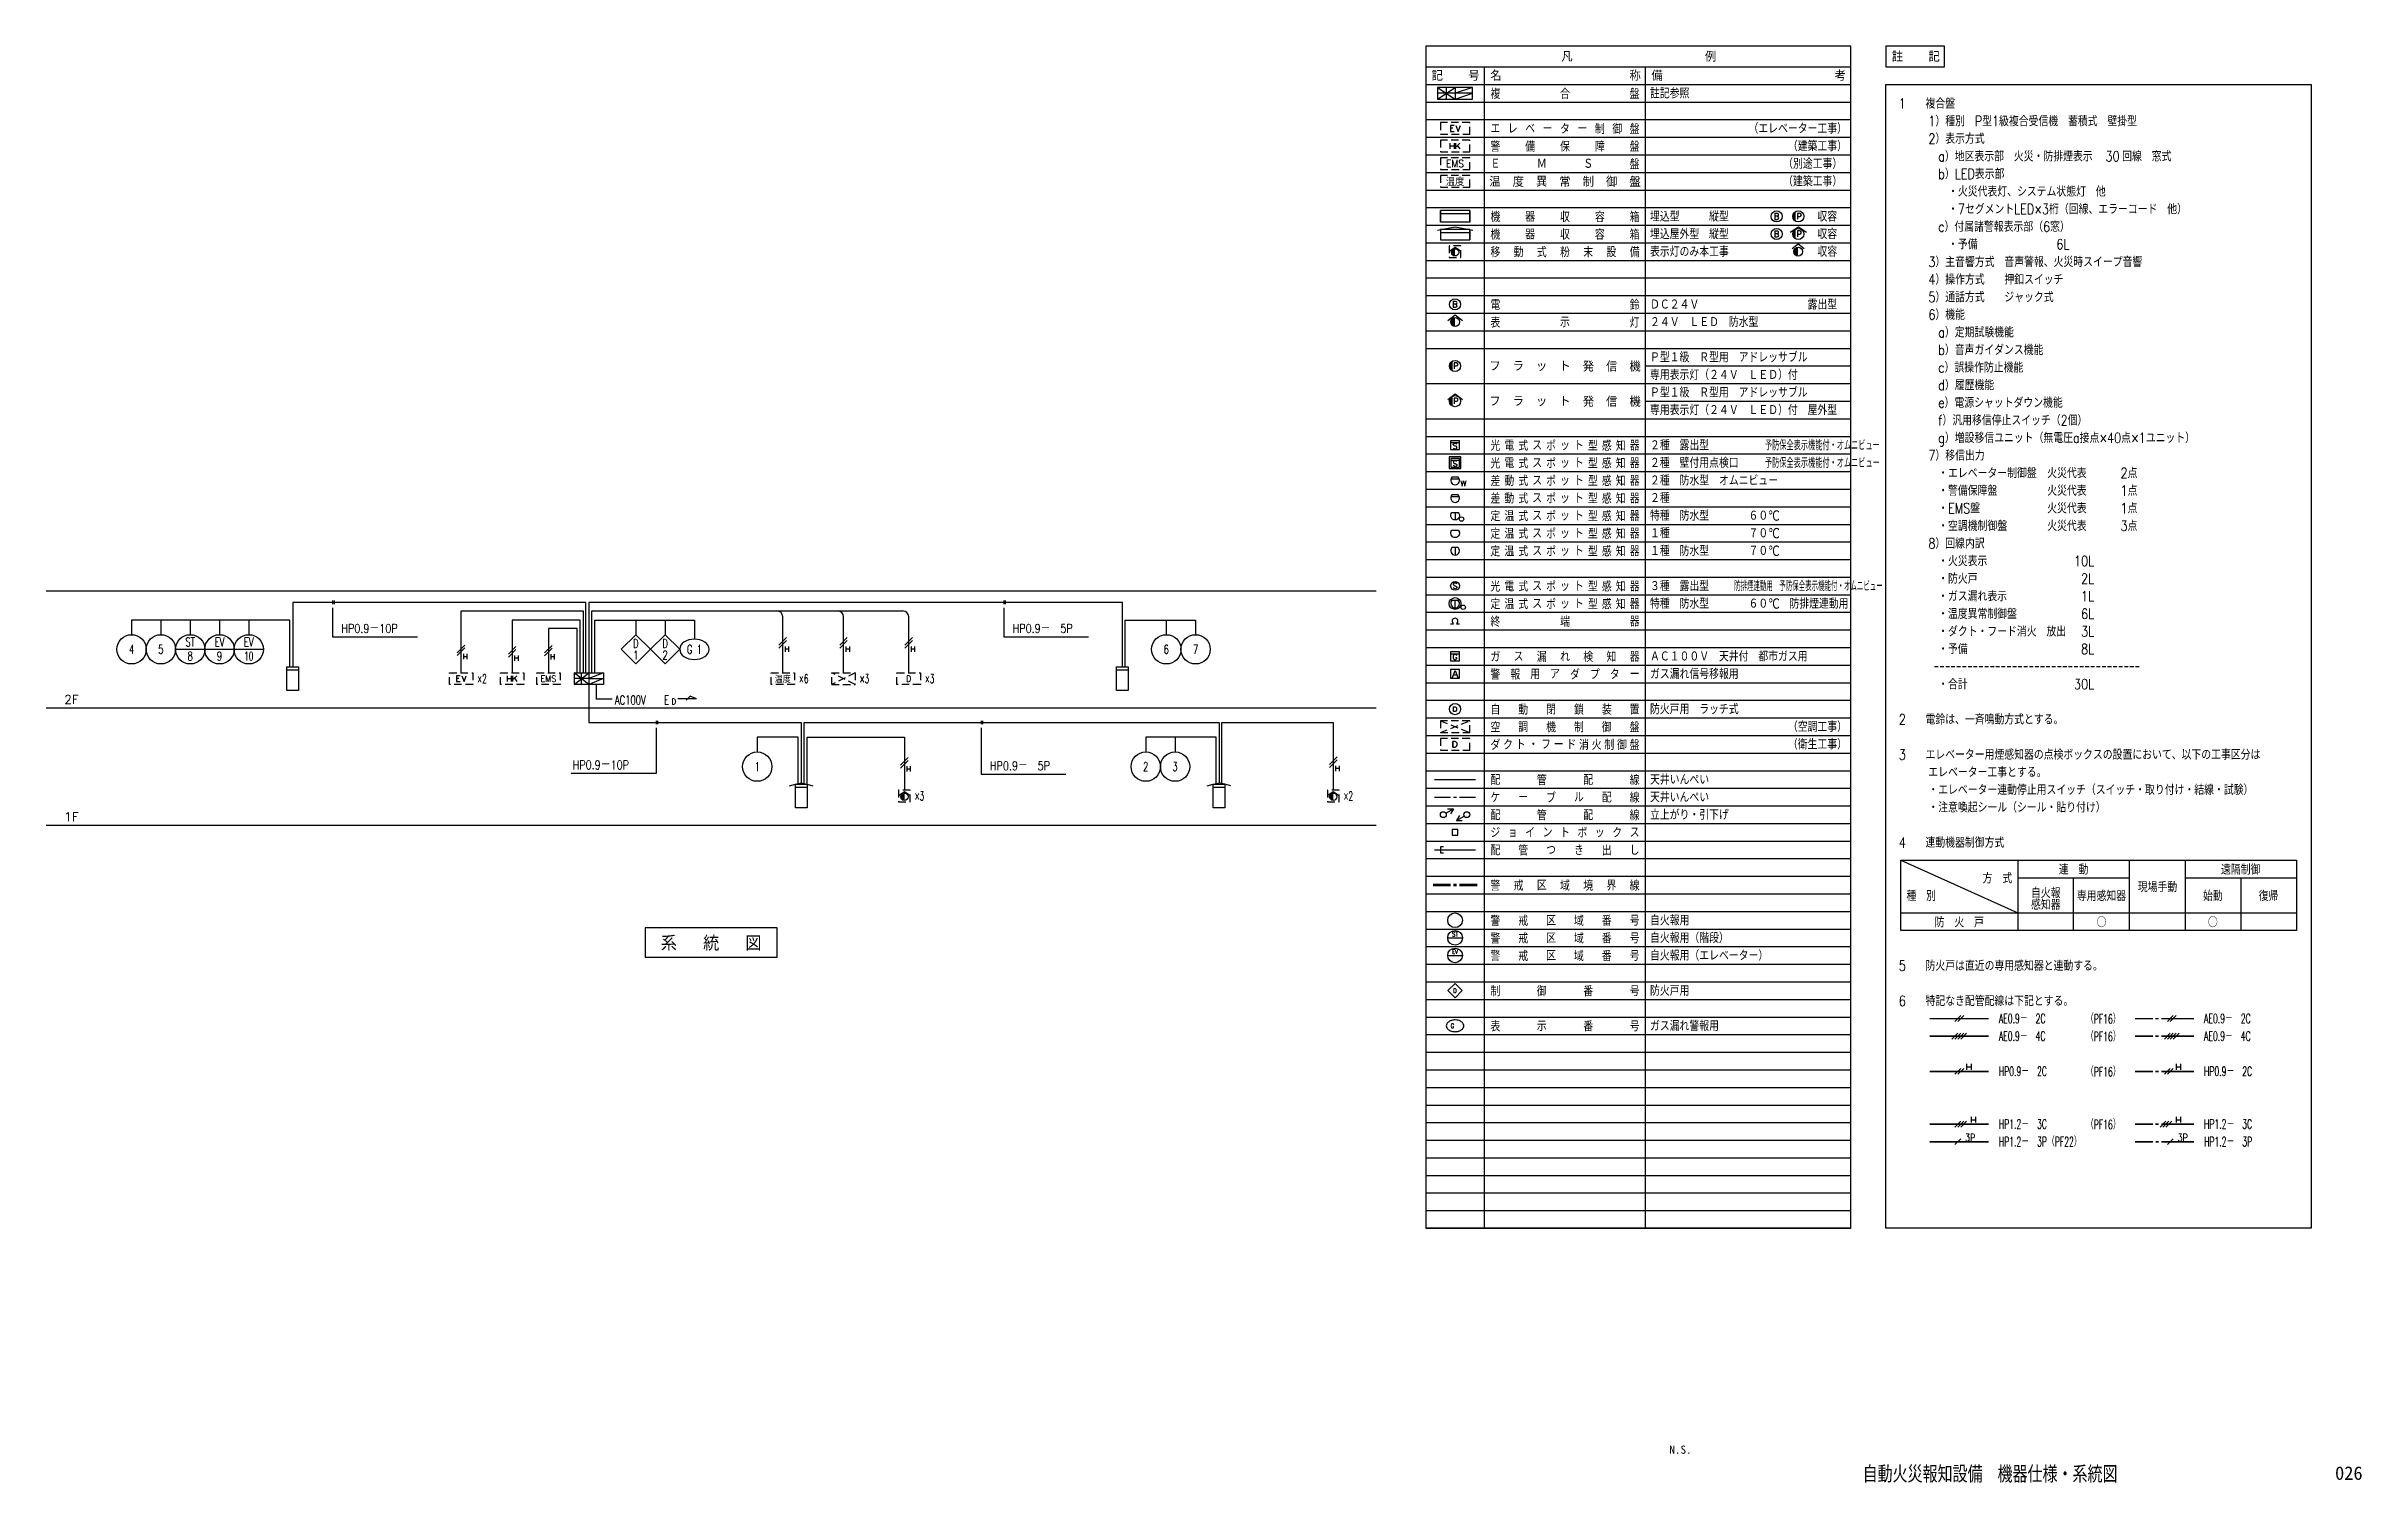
# Model space of a CAD drawing. Extents: x 35 to 825, y 15 to 504.
import ezdxf
from ezdxf.enums import TextEntityAlignment as Align

# ---------------------------------------------------------------- set-up
doc = ezdxf.new("R2010")
doc.units = 0
doc.header["$LTSCALE"] = 0.2
doc.linetypes.add('DASHED', pattern=[19.05, 12.7, -6.35])
doc.linetypes.add('HIDDEN', pattern=[9.525, 6.35, -3.175])
doc.layers.get('0').update_dxf_attribs({"linetype": 'CONTINUOUS'})
for name, color, linetype in [('1_シンボル', 2, 'CONTINUOUS'), ('1_乗数', 3, 'CONTINUOUS'), ('1_強調文字', 4, 'CONTINUOUS'), ('1_文字', 3, 'CONTINUOUS'), ('1_表', 7, 'CONTINUOUS'), ('1_警戒番号', 4, 'CONTINUOUS'), ('1_配線_1', 1, 'CONTINUOUS'), ('A_建築', 8, 'CONTINUOUS'), ('枠内記述', 3, 'CONTINUOUS')]:
    doc.layers.add(name, color=color, linetype=linetype)
doc.layers.add('1_警戒区域', color=4, linetype='CONTINUOUS', lineweight=18)
doc.styles.get("Standard").update_dxf_attribs({"font": 'simplex.shx', "width": 0.8, "bigfont": 'extfont2.shx'})
doc.styles.add('ゴシック', font='MS Gothic.ttf', dxfattribs={"height": 4})

msp = doc.modelspace()

# ---------------------------------------------------------------- texts
at = {"layer": '1_シンボル', "color": 7, "width": 0.9}
for s, height, p in [('EMS', 2.5, (515.85, 464.39)), ('温度', 2.5, (515.85, 458.39)), ('EMS', 2.2, (206.57, 288.77)), ('温度', 2.2, (286.52, 288.77)), ('D', 2.2, (329.47, 288.77))]:
    msp.add_text(s, height=height, dxfattribs=at).set_placement(p, align=Align.MIDDLE)
at = {"layer": '1_乗数', "width": 0.8}
for p in [(689.81, 131.05), (762.31, 131.05)]:
    msp.add_text('3P', height=2.5, dxfattribs=at).set_placement(p)
at = {"layer": '1_強調文字'}
msp.add_text('系\u3000 統\u3000 図', height=5, dxfattribs=at).set_placement((262.09, 198.77), align=Align.MIDDLE)
at = {"layer": '1_文字'}
for s, p in [('凡', (552.1, 499.14)), ('例', (601.1, 499.14)), ('註', (664.85, 499.14)), ('記', (677.35, 499.14)), ('記', (507.85, 492.64)), ('号', (520.35, 492.64)), ('名', (527.85, 492.64)), ('称', (575.35, 492.64)), ('備', (582.85, 492.64)), ('考', (645.35, 492.64))]:
    msp.add_text(s, height=3.5, dxfattribs=at).set_placement(p)
at = {"layer": '1_文字', "linetype": 'Continuous', "width": 0.8}
for s, height, p in [('複', 3.5, (529.6, 488.39)), ('合', 3.5, (553.35, 488.39)), ('盤', 3.5, (577.1, 488.39)), ('エ', 3.5, (529.6, 476.39)), ('レ', 3.5, (535.54, 476.39)), ('ベ', 3.5, (541.48, 476.39)), ('ー', 3.5, (547.41, 476.39)), ('タ', 3.5, (553.35, 476.39)), ('ー', 3.5, (559.29, 476.39)), ('制', 3.5, (565.23, 476.39)), ('御', 3.5, (571.16, 476.39)), ('盤', 3.5, (577.1, 476.39)), ('警', 3.5, (529.6, 470.39)), ('Ｅ', 3.5, (529.6, 464.39)), ('備', 3.5, (541.48, 470.39)), ('Ｍ', 3.5, (545.43, 464.39)), ('保', 3.5, (553.35, 470.39)), ('Ｓ', 3.5, (561.27, 464.39)), ('障', 3.5, (565.23, 470.39)), ('盤', 3.5, (577.1, 470.39)), ('盤', 3.5, (577.1, 464.39)), ('機', 3.5, (529.6, 446.39)), ('機', 3.5, (529.61, 440.39)), ('器', 3.5, (541.48, 446.39)), ('収', 3.5, (553.35, 446.39)), ('収', 3.5, (553.35, 440.39)), ('容', 3.5, (565.23, 446.39)), ('容', 3.5, (565.23, 440.39)), ('箱', 3.5, (577.1, 446.39)), ('箱', 3.5, (577.1, 440.39)), ('移', 3.5, (529.6, 434.39)), ('動', 3.5, (537.52, 434.39)), ('器', 3.5, (541.48, 440.39)), ('式', 3.5, (545.43, 434.39)), ('粉', 3.5, (553.35, 434.39)), ('末', 3.5, (561.27, 434.39)), ('設', 3.5, (569.18, 434.39)), ('備', 3.5, (577.1, 434.39)), ('表', 3.5, (529.61, 410.39)), ('電', 3.5, (529.6, 416.39)), ('示', 3.5, (553.35, 410.39)), ('鈴', 3.5, (577.1, 416.39)), ('灯', 3.5, (577.1, 410.39)), ('光', 3.5, (529.6, 368.39)), ('光', 3.5, (529.61, 362.39)), ('電', 3.5, (534.35, 368.39)), ('電', 3.5, (534.35, 362.39)), ('式', 3.5, (539.1, 368.39)), ('式', 3.5, (539.1, 362.39)), ('ス', 3.5, (543.85, 368.39)), ('ス', 3.5, (543.85, 362.39)), ('ポ', 3.5, (548.6, 368.39)), ('ポ', 3.5, (548.6, 362.39)), ('ッ', 3.5, (553.35, 368.39)), ('ッ', 3.5, (553.35, 362.39)), ('ト', 3.5, (558.1, 368.39)), ('ト', 3.5, (558.1, 362.39)), ('型', 3.5, (562.85, 368.39)), ('型', 3.5, (562.85, 362.39)), ('感', 3.5, (567.6, 368.39)), ('感', 3.5, (567.6, 362.39)), ('知', 3.5, (572.35, 368.39)), ('知', 3.5, (572.35, 362.39)), ('器', 3.5, (577.1, 368.39)), ('器', 3.5, (577.1, 362.39)), ('差', 3.5, (529.6, 356.39)), ('動', 3.5, (534.35, 356.39)), ('式', 3.5, (539.1, 356.39)), ('ス', 3.5, (543.85, 356.39)), ('ポ', 3.5, (548.6, 356.39)), ('ッ', 3.5, (553.35, 356.39)), ('ト', 3.5, (558.1, 356.39)), ('型', 3.5, (562.85, 356.39)), ('感', 3.5, (567.6, 356.39)), ('知', 3.5, (572.35, 356.39)), ('器', 3.5, (577.1, 356.39)), ('差', 3.5, (529.6, 350.39)), ('動', 3.5, (534.35, 350.39)), ('式', 3.5, (539.1, 350.39)), ('ス', 3.5, (543.85, 350.39)), ('ポ', 3.5, (548.6, 350.39)), ('ッ', 3.5, (553.35, 350.39)), ('ト', 3.5, (558.1, 350.39)), ('型', 3.5, (562.85, 350.39)), ('感', 3.5, (567.6, 350.39)), ('知', 3.5, (572.35, 350.39)), ('器', 3.5, (577.1, 350.39)), ('定', 3.5, (529.6, 344.39)), ('定', 3.5, (529.6, 338.39)), ('温', 3.5, (534.35, 344.39)), ('温', 3.5, (534.35, 338.39)), ('式', 3.5, (539.1, 344.39)), ('式', 3.5, (539.1, 338.39)), ('ス', 3.5, (543.85, 344.39)), ('ス', 3.5, (543.85, 338.39)), ('ポ', 3.5, (548.6, 344.39)), ('ポ', 3.5, (548.6, 338.39)), ('ッ', 3.5, (553.35, 344.39)), ('ト', 3.5, (558.1, 344.39)), ('ト', 3.5, (558.1, 338.39)), ('型', 3.5, (562.85, 344.39)), ('型', 3.5, (562.85, 338.39)), ('感', 3.5, (567.6, 344.39)), ('感', 3.5, (567.6, 338.39)), ('知', 3.5, (572.35, 344.39)), ('知', 3.5, (572.35, 338.39)), ('器', 3.5, (577.1, 344.39)), ('器', 3.5, (577.1, 338.39)), ('定', 3.5, (529.6, 332.39)), ('温', 3.5, (534.35, 332.39)), ('式', 3.5, (539.1, 332.39)), ('ス', 3.5, (543.85, 332.39)), ('ポ', 3.5, (548.6, 332.39)), ('ッ', 3.5, (553.35, 338.39)), ('ッ', 3.5, (553.35, 332.39)), ('ト', 3.5, (558.1, 332.39)), ('型', 3.5, (562.85, 332.39)), ('感', 3.5, (567.6, 332.39)), ('知', 3.5, (572.35, 332.39)), ('器', 3.5, (577.1, 332.39)), ('光', 3.5, (529.6, 320.39)), ('定', 3.5, (529.6, 314.39)), ('温', 3.5, (534.35, 314.39)), ('電', 3.5, (534.35, 320.39)), ('式', 3.5, (539.1, 320.39)), ('式', 3.5, (539.1, 314.39)), ('ス', 3.5, (543.85, 320.39)), ('ス', 3.5, (543.85, 314.39)), ('ポ', 3.5, (548.6, 320.39)), ('ポ', 3.5, (548.6, 314.39)), ('ッ', 3.5, (553.35, 320.39)), ('ト', 3.5, (558.1, 320.39)), ('ト', 3.5, (558.1, 314.39)), ('型', 3.5, (562.85, 320.39)), ('型', 3.5, (562.85, 314.39)), ('感', 3.5, (567.6, 320.39)), ('感', 3.5, (567.6, 314.39)), ('知', 3.5, (572.35, 320.39)), ('知', 3.5, (572.35, 314.39)), ('器', 3.5, (577.1, 320.39)), ('器', 3.5, (577.1, 314.39)), ('終', 3.5, (529.6, 308.39)), ('端', 3.5, (553.35, 308.39)), ('ッ', 3.5, (553.35, 314.39)), ('器', 3.5, (577.1, 308.39)), ('警', 3.5, (529.6, 290.39)), ('ガ', 3.5, (529.6, 296.39)), ('報', 3.5, (536.39, 290.39)), ('ス', 3.5, (537.52, 296.39)), ('漏', 3.5, (545.43, 296.39)), ('れ', 3.5, (553.35, 296.39)), ('ダ', 3.5, (556.74, 290.39)), ('検', 3.5, (561.27, 296.39)), ('プ', 3.5, (563.53, 290.39)), ('知', 3.5, (569.18, 296.39)), ('タ', 3.5, (570.31, 290.39)), ('器', 3.5, (577.1, 296.39)), ('用', 3.5, (543.17, 290.39)), ('ア', 3.5, (549.96, 290.39)), ('ー', 3.5, (577.1, 290.39)), ('自', 3.5, (529.6, 278.39)), ('動', 3.5, (539.1, 278.39)), ('閉', 3.5, (548.6, 278.39)), ('鎖', 3.5, (558.1, 278.39)), ('装', 3.5, (567.6, 278.39)), ('置', 3.5, (577.1, 278.39)), ('空', 3.5, (529.6, 272.39)), ('調', 3.5, (539.1, 272.39)), ('機', 3.5, (548.6, 272.39)), ('制', 3.5, (558.1, 272.39)), ('御', 3.5, (567.6, 272.39)), ('盤', 3.5, (577.1, 272.39)), ('ダ', 3.5, (529.6, 266.39)), ('ク', 3.5, (533.92, 266.39)), ('ト', 3.5, (538.24, 266.39)), ('・', 3.5, (542.55, 266.39)), ('フ', 3.5, (546.87, 266.39)), ('ー', 3.5, (551.19, 266.39)), ('ド', 3.5, (555.51, 266.39)), ('消', 3.5, (559.83, 266.39)), ('火', 3.5, (564.15, 266.39)), ('制', 3.5, (568.46, 266.39)), ('御', 3.5, (572.78, 266.39)), ('盤', 3.5, (577.1, 266.39)), ('配', 3.5, (529.6, 254.39)), ('管', 3.5, (545.43, 254.39)), ('配', 3.5, (561.27, 254.39)), ('線', 3.5, (577.1, 254.39)), ('ケ', 3.5, (529.6, 248.39)), ('ー', 3.5, (539.1, 248.39)), ('ブ', 3.5, (548.6, 248.39)), ('ル', 3.5, (558.1, 248.39)), ('配', 3.5, (567.6, 248.39)), ('線', 3.5, (577.1, 248.39)), ('配', 3.5, (529.6, 242.39)), ('ジ', 3.5, (529.6, 236.39)), ('ョ', 3.5, (535.54, 236.39)), ('イ', 3.5, (541.48, 236.39)), ('管', 3.5, (545.43, 242.39)), ('ン', 3.5, (547.41, 236.39)), ('ト', 3.5, (553.35, 236.39)), ('ボ', 3.5, (559.29, 236.39)), ('配', 3.5, (561.27, 242.39)), ('ッ', 3.5, (565.23, 236.39)), ('ク', 3.5, (571.16, 236.39)), ('線', 3.5, (577.1, 242.39)), ('ス', 3.5, (577.1, 236.39)), ('配', 3.5, (529.6, 230.39)), ('管', 3.5, (539.1, 230.39)), ('つ', 3.5, (548.6, 230.39)), ('き', 3.5, (558.1, 230.39)), ('出', 3.5, (567.6, 230.39)), ('し', 3.5, (577.1, 230.39)), ('方\u3000式', 3.5, (700.85, 220.89)), ('連\u3000動', 3.5, (726.85, 223.89)), ('遠隔制御', 3.5, (783.85, 223.89)), ('警', 3.5, (529.6, 218.39)), ('戒', 3.5, (537.52, 218.39)), ('区', 3.5, (545.43, 218.39)), ('域', 3.5, (553.35, 218.39)), ('境', 3.5, (561.27, 218.39)), ('界', 3.5, (569.18, 218.39)), ('線', 3.5, (577.1, 218.39)), ('種\u3000別', 3, (674.86, 214.89)), ('感知器', 3, (717.35, 211.89)), ('自火報', 3, (717.35, 215.89)), ('専用感知器', 3, (736.35, 214.89)), ('現場手動', 3.5, (755.47, 217.89)), ('始動', 3, (774.35, 214.89)), ('復帰', 3, (793.34, 214.89)), ('警', 3.5, (529.6, 206.39)), ('戒', 3.5, (539.1, 206.39)), ('区', 3.5, (548.6, 206.39)), ('域', 3.5, (558.1, 206.39)), ('番', 3.5, (567.6, 206.39)), ('号', 3.5, (577.1, 206.39)), ('防\u3000火\u3000戸', 3.5, (687.85, 205.89)), ('○', 3.5, (736.35, 205.89)), ('○', 3.5, (774.35, 205.89)), ('警', 3.5, (529.6, 200.39)), ('戒', 3.5, (539.1, 200.39)), ('区', 3.5, (548.6, 200.39)), ('域', 3.5, (558.1, 200.39)), ('番', 3.5, (567.6, 200.39)), ('号', 3.5, (577.1, 200.39)), ('警', 3.5, (529.6, 194.39)), ('戒', 3.5, (539.1, 194.39)), ('区', 3.5, (548.6, 194.39)), ('域', 3.5, (558.1, 194.39)), ('番', 3.5, (567.6, 194.39)), ('号', 3.5, (577.1, 194.39)), ('制', 3.5, (529.6, 182.39)), ('御', 3.5, (545.43, 182.39)), ('番', 3.5, (561.27, 182.39)), ('号', 3.5, (577.1, 182.39)), ('表', 3.5, (529.6, 170.39)), ('示', 3.5, (545.43, 170.39)), ('番', 3.5, (561.27, 170.39)), ('号', 3.5, (577.1, 170.39))]:
    msp.add_text(s, height=height, dxfattribs=at).set_placement(p, align=Align.MIDDLE)
at = {"layer": '1_文字', "linetype": 'Continuous'}
for s, height, width, p in [('註記参照', 3.5, 0.8, (582.35, 486.64)), ('\u30001\u3000\u3000複合盤', 3.5, 0.8, (663.85, 483.14)), ('\u3000\u3000\u3000\u3000\u3000\u3000\u3000\u3000\u3000\u3000（エレベーター工事）', 3.5, 0.8, (582.35, 474.64)), ('\u3000\u3000\u3000\u30002）表示方式\u3000\u3000\u3000\u3000', 3.5, 0.8, (663.87, 471.14)), ('\u3000\u3000\u3000\u30001）種別\u3000P型1級複合受信機\u3000蓄積式\u3000壁掛型', 3.5, 0.8, (663.87, 477.14)), ('\u3000\u3000\u3000\u3000\u3000\u3000\u3000\u3000\u3000\u3000\u3000\u3000\u3000\u3000（建築工事）', 3.5, 0.8, (582.35, 468.64)), ('\u3000\u3000\u3000\u3000\u3000a）地区表示部\u3000火災・防排煙表示\u3000\u3000\u3000回線\u3000窓式', 3.5, 0.8, (663.87, 465.14)), ('\u3000\u3000\u3000\u3000\u3000\u3000\u3000\u3000\u3000\u3000\u3000\u3000\u3000\u3000\u3000\u3000\u3000\u3000\u3000\u3000\u3000\u300030', 3.5, 0.8, (663.83, 465.14)), ('\u3000\u3000\u3000\u3000\u3000b）LED表示部', 3.5, 0.8, (663.87, 459.14)), ('\u3000\u3000\u3000\u3000\u3000\u3000・火災代表灯、システム状態灯\u3000他', 3.5, 0.8, (663.87, 453.14)), ('\u3000\u3000\u3000\u3000\u3000\u3000・7セグメントLED×3桁（回線、エラーコード\u3000他）', 3.5, 0.8, (663.87, 447.14)), ('埋込型\u3000\u3000\u3000縦型', 3.5, 0.8, (582.35, 444.64)), ('埋込屋外型\u3000縦型', 3.5, 0.8, (582.35, 438.64)), ('\u3000\u3000\u3000\u3000\u3000\u3000\u3000\u3000\u3000\u3000\u3000\u3000\u3000\u3000\u3000\u3000\u3000収容', 3.4996, 0.8, (582.35, 444.64)), ('\u3000\u3000\u3000\u3000\u3000\u3000\u3000\u3000\u3000\u3000\u3000\u3000\u3000\u3000\u3000\u3000\u3000収容', 3.4996, 0.8, (582.35, 438.64)), ('\u3000\u3000\u3000\u3000\u3000c）付属諸警報表示部（6窓）', 3.5, 0.8, (663.87, 441.14)), ('表示灯のみ本工事\u3000\u3000\u3000\u3000\u3000\u3000\u3000\u3000\u3000収容', 3.5, 0.8, (582.35, 432.64)), ('\u3000\u3000\u3000\u3000\u3000\u3000・予備\u3000\u3000\u3000\u3000\u3000\u3000\u3000\u30006L', 3.5, 0.8, (663.85, 435.14)), ('\u3000\u3000\u3000\u30003）主音響方式\u3000音声警報、火災時スイープ音響', 3.5, 0.8, (663.87, 429.14)), ('\u3000\u3000\u3000\u30004）操作方式\u3000\u3000押釦スイッチ', 3.5, 0.8, (663.87, 423.14)), ('\u3000\u3000\u3000\u30005）通話方式\u3000\u3000ジャック式', 3.5, 0.8, (663.87, 417.14)), ('ＤＣ２４Ｖ\u3000\u3000\u3000\u3000\u3000\u3000\u3000\u3000\u3000\u3000\u3000露出型', 3.5, 0.8, (582.35, 414.64)), ('２４Ｖ\u3000ＬＥＤ\u3000防水型', 3.4996, 0.8, (582.35, 408.64)), ('\u3000\u3000\u3000\u30006）機能\u3000\u3000\u3000\u3000', 3.5, 0.8, (663.87, 411.14)), ('\u3000\u3000\u3000\u3000\u3000a）定期試験機能', 3.5, 0.8, (663.87, 405.14)), ('\u3000\u3000\u3000\u3000\u3000b）音声ガイダンス機能', 3.5, 0.8, (663.87, 399.14)), ('Ｐ型１級\u3000Ｒ型用\u3000アドレッサブル', 3.5, 0.8, (582.35, 396.64)), ('\u3000\u3000\u3000\u3000\u3000c）誤操作防止機能', 3.5, 0.8, (663.87, 393.14)), ('専用表示灯（２４Ｖ\u3000ＬＥＤ）付\u3000', 3.5, 0.8, (582.35, 390.64)), ('Ｐ型１級\u3000Ｒ型用\u3000アドレッサブル', 3.5, 0.8, (582.35, 384.64)), ('\u3000\u3000\u3000\u3000\u3000d）履歴機能', 3.5, 0.8, (663.87, 387.14)), ('専用表示灯（２４Ｖ\u3000ＬＥＤ）付\u3000屋外型\u3000', 3.5, 0.8, (582.35, 378.64)), ('\u3000\u3000\u3000\u3000\u3000e）電源シャットダウン機能', 3.5, 0.8, (663.87, 381.14)), ('\u3000\u3000\u3000\u3000\u3000f）汎用移信停止スイッチ（2個）', 3.5, 0.8, (663.87, 375.14)), ('\u3000\u3000\u3000\u3000\u3000g）増設移信ユニット（無電圧a接点×40点×1ユニット）', 3.5, 0.8, (663.87, 369.14)), ('２種\u3000露出型', 3.5, 0.8, (582.35, 366.64)), ('２種\u3000壁付用点検口', 3.5, 0.8, (582.35, 360.64)), ('\u3000\u3000\u3000\u3000\u3000\u3000\u3000\u3000\u3000\u3000\u3000\u3000\u3000\u3000\u3000\u3000予防保全表示機能付・オムニビュー', 3.5, 0.5, (582.35, 366.64)), ('\u3000\u3000\u3000\u3000\u3000\u3000\u3000\u3000\u3000\u3000\u3000\u3000\u3000\u3000\u3000\u3000予防保全表示機能付・オムニビュー', 3.5, 0.5, (582.35, 360.64)), ('\u3000\u3000\u3000\u30007）移信出力\u3000\u3000\u3000\u3000', 3.5, 0.8, (663.87, 363.14)), ('２種\u3000防水型\u3000オムニビュー', 3.5, 0.8, (582.35, 354.64)), ('\u3000\u3000\u3000\u3000\u3000・エレベーター制御盤', 3.5, 0.8, (663.85, 357.14)), ('火災代表', 3.5, 0.8, (717.85, 357.14)), ('2点', 3.5, 0.8, (742.85, 357.14)), ('２種', 3.5, 0.8, (582.35, 348.64)), ('\u3000\u3000\u3000\u3000\u3000・警備保障盤', 3.5, 0.8, (663.85, 351.14)), ('\u3000\u3000\u3000\u3000\u3000・EMS盤', 3.5, 0.8, (663.85, 345.14)), ('火災代表', 3.5, 0.8, (717.85, 351.14)), ('火災代表', 3.5, 0.8, (717.85, 345.14)), ('1点', 3.5, 0.8, (742.85, 351.14)), ('1点', 3.5, 0.8, (742.85, 345.14)), ('特種\u3000防水型\u3000\u3000\u3000\u3000６０℃', 3.5, 0.8, (582.35, 342.64)), ('１種\u3000\u3000\u3000\u3000\u3000\u3000\u3000\u3000７０℃', 3.5, 0.8, (582.35, 336.64)), ('\u3000\u3000\u3000\u3000\u3000・空調機制御盤', 3.5, 0.8, (663.85, 339.14)), ('火災代表', 3.5, 0.8, (717.85, 339.14)), ('3点', 3.5, 0.8, (742.85, 339.14)), ('１種\u3000防水型\u3000\u3000\u3000\u3000７０℃', 3.5, 0.8, (582.35, 330.64)), ('\u3000\u3000\u3000\u30008）回線内訳', 3.5, 0.8, (663.87, 333.14)), ('\u3000\u3000\u3000\u3000\u3000・火災表示', 3.5, 0.8, (663.83, 327.14)), ('\u3000\u3000\u3000\u3000\u3000・防火戸', 3.5, 0.8, (663.85, 321.14)), ('特種\u3000防水型\u3000\u3000\u3000\u3000６０℃\u3000防排煙連動用', 3.5, 0.8, (582.35, 312.64)), ('３種\u3000露出型', 3.5, 0.8, (582.35, 318.64)), ('\u3000\u3000\u3000\u3000\u3000\u3000\u3000\u3000\u3000\u3000\u3000\u3000\u3000防排煙連動用\u3000予防保全表示機能付・オムニビュー', 3.5, 0.45, (582.35, 318.64)), ('\u3000\u3000\u3000\u3000\u3000・ガス漏れ表示', 3.5, 0.8, (663.83, 315.14)), ('\u3000\u3000\u3000\u3000\u3000・温度異常制御盤', 3.5, 0.8, (663.83, 309.14)), ('\u3000\u3000\u3000\u3000\u3000・ダクト・フード消火\u3000放出', 3.5, 0.8, (663.83, 303.14)), ('\u3000\u3000\u3000\u3000\u3000・予備', 3.5, 0.8, (663.85, 297.14)), ('ガス漏れ信号移報用', 3.5, 0.8, (582.35, 288.64)), ('ＡＣ１００Ｖ\u3000天井付\u3000都市ガス用', 3.5, 0.8, (582.35, 294.64)), ('\u3000\u3000\u3000\u3000\u3000・合計', 3.5, 0.8, (663.85, 285.14)), ('防火戸用\u3000ラッチ式', 3.5, 0.8, (582.35, 276.64)), ('\u30002\u3000\u3000電鈴は、一斉鳴動方式とする。', 3.5, 0.8, (663.85, 273.14)), ('\u3000\u3000\u3000\u3000\u3000\u3000\u3000\u3000\u3000\u3000\u3000\u3000\u3000\u3000（空調工事）', 3.5, 0.8, (582.35, 270.64)), ('\u3000\u3000\u3000\u3000\u3000\u3000\u3000\u3000\u3000\u3000\u3000\u3000\u3000\u3000（衛生工事）', 3.5, 0.8, (582.35, 264.64)), ('\u30003\u3000\u3000エレベーター用煙感知器の点検ボックスの設置において、以下の工事区分は', 3.4996, 0.8, (663.85, 261.14)), ('天井いんぺい', 3.5, 0.8, (582.35, 252.64)), ('\u3000\u3000\u3000\u3000エレベーター工事とする。', 3.4996, 0.8, (663.85, 255.14)), ('\u3000\u3000\u3000\u3000・エレベーター連動停止用スイッチ（スイッチ・取り付け・結線・試験）', 3.5, 0.8, (663.85, 249.14)), ('天井いんぺい', 3.5, 0.8, (582.35, 246.64)), ('\u3000\u3000\u3000\u3000・注意喚起シール（シール・貼り付け）', 3.5, 0.8, (663.85, 243.14)), ('立上がり・引下げ', 3.5, 0.8, (582.35, 240.64)), ('\u30004\u3000\u3000連動機器制御方式', 3.5, 0.8, (663.85, 231.14)), ('自火報用', 3.5, 0.8, (582.35, 204.64)), ('自火報用（階段）', 3.5, 0.8, (582.35, 198.64)), ('自火報用（エレベーター）', 3.5, 0.8, (582.35, 192.64)), ('\u30005\u3000\u3000防火戸は直近の専用感知器と連動する。', 3.5, 0.8, (663.85, 189.14)), ('防火戸用', 3.5, 0.8, (582.35, 180.64)), ('\u30006\u3000\u3000特記なき配管配線は下記とする。', 3.5, 0.8, (663.85, 177.14)), ('AE0.9－\u30002C', 3.2, 0.6, (701.35, 171.29)), ('\u3000\u3000\u3000\u3000\u3000\u3000\u3000\u3000\u3000\u3000\u3000\u3000\u3000\u3000\u3000\u3000\u3000\u3000\u3000\u3000\u3000\u3000\u3000\u3000\u3000（PF16）', 3.1997, 0.6, (663.85, 171.14)), ('AE0.9－\u30002C', 3.2, 0.6, (771.34, 171.29)), ('ガス漏れ警報用', 3.5, 0.8, (582.35, 168.64)), ('AE0.9－\u30004C', 3.2, 0.6, (701.35, 165.29)), ('\u3000\u3000\u3000\u3000\u3000\u3000\u3000\u3000\u3000\u3000\u3000\u3000\u3000\u3000\u3000\u3000\u3000\u3000\u3000\u3000\u3000\u3000\u3000\u3000\u3000（PF16）', 3.1997, 0.6, (663.85, 165.14)), ('AE0.9－\u30004C', 3.2, 0.6, (771.34, 165.29)), ('HP0.9－\u30002C', 3.2, 0.6, (701.35, 153.29)), ('\u3000\u3000\u3000\u3000\u3000\u3000\u3000\u3000\u3000\u3000\u3000\u3000\u3000\u3000\u3000\u3000\u3000\u3000\u3000\u3000\u3000\u3000\u3000\u3000\u3000（PF16）', 3.1997, 0.6, (663.85, 153.14)), ('HP0.9－\u30002C', 3.2, 0.6, (771.34, 153.29)), ('HP1.2－\u30003C', 3.2, 0.6, (701.35, 135.29)), ('\u3000\u3000\u3000\u3000\u3000\u3000\u3000\u3000\u3000\u3000\u3000\u3000\u3000\u3000\u3000\u3000\u3000\u3000\u3000\u3000\u3000\u3000\u3000\u3000\u3000（PF16）', 3.1997, 0.6, (663.85, 135.14)), ('HP1.2－\u30003C', 3.2, 0.6, (771.34, 135.29)), ('HP1.2－\u30003P（PF22）', 3.1997, 0.6, (701.35, 129.29)), ('HP1.2－\u30003P', 3.2, 0.6, (771.35, 129.29))]:
    msp.add_text(s, height=height, dxfattribs=dict(at, width=width)).set_placement(p)
at = {"layer": '1_文字', "linetype": 'Continuous', "width": 0.8}
for s, p in [('（別途工事）', (647.93, 462.64)), ('（建築工事）', (647.93, 456.64)), ('10L', (733.83, 327.14)), ('2L', (733.83, 321.14)), ('1L', (733.83, 315.14)), ('6L', (733.83, 309.14)), ('3L', (733.83, 303.14)), ('8L', (733.83, 297.14)), ('30L', (733.83, 285.14))]:
    msp.add_text(s, height=3.5, dxfattribs=at).set_placement(p, align=Align.RIGHT)
at = {"layer": '1_文字'}
for s, p in [('温', (529.45, 458.39)), ('度', (537.42, 458.39)), ('異', (545.38, 458.39)), ('常', (553.35, 458.39)), ('制', (561.32, 458.39)), ('御', (569.28, 458.39)), ('盤', (577.25, 458.39)), ('フ', (529.45, 395.39)), ('ラ', (537.42, 395.39)), ('ッ', (545.38, 395.39)), ('ト', (553.35, 395.39)), ('発', (561.32, 395.39)), ('信', (569.28, 395.39)), ('機', (577.25, 395.39)), ('フ', (529.45, 383.39)), ('ラ', (537.42, 383.39)), ('ッ', (545.38, 383.39)), ('ト', (553.35, 383.39)), ('発', (561.32, 383.39)), ('信', (569.28, 383.39)), ('機', (577.25, 383.39))]:
    msp.add_text(s, height=3.5, dxfattribs=at).set_placement(p, align=Align.MIDDLE)
at = {"layer": '1_文字', "width": 0.8}
for s, p in [('HP0.9－10P', (135.96, 303.5)), ('HP0.9－\u30005P', (364.91, 303.5)), ('HP0.9－10P', (214.86, 256.95)), ('HP0.9－\u30005P', (357.17, 256.66))]:
    msp.add_text(s, height=3, dxfattribs=at).set_placement(p, align=Align.BOTTOM_LEFT)
at = {"layer": '1_文字', "width": 0.6}
for s, p in [('×2', (182.28, 288.77)), ('×6', (292.02, 288.77)), ('×3', (312.73, 288.77)), ('×3', (334.97, 288.77)), ('×3', (331.51, 248.77)), ('×2', (477.8, 248.77))]:
    msp.add_text(s, height=3, dxfattribs=at).set_placement(p, align=Align.MIDDLE_LEFT)
at = {"layer": '1_文字'}
for s, p in [('2F', (46.31, 279.27)), ('1F', (46.31, 239.27))]:
    msp.add_text(s, height=3, dxfattribs=at).set_placement(p, align=Align.BOTTOM_RIGHT)
at = {"layer": '1_文字', "width": 0.7}
for s, height, p in [('AC100V', 3, (229.25, 279.98)), ('E', 3, (246, 279.98)), ('D', 2, (248.61, 279.98))]:
    msp.add_text(s, height=height, dxfattribs=at).set_placement(p)
at = {"layer": '1_警戒番号'}
for s, height, width, p in [('4', 3, 0.7, (64.37, 298.77)), ('5', 3, 0.7, (74.37, 298.77)), ('ST', 3, 0.7, (84.37, 301.27)), ('EV', 3, 0.7, (94.37, 301.27)), ('EV', 3, 0.7, (104.37, 301.27)), ('D', 3, 0.7, (236.37, 300.77)), ('D', 3, 0.7, (246.37, 300.77)), ('G 1', 3, 0.7, (256.37, 298.77)), ('6', 3, 0.7, (417.35, 298.77)), ('7', 3, 0.7, (427.35, 298.77)), ('8', 3, 0.7, (84.37, 296.47)), ('9', 3, 0.7, (94.37, 296.47)), ('10', 3, 0.6, (104.37, 296.47)), ('1', 3, 0.7, (236.37, 296.77)), ('2', 3, 0.7, (246.37, 296.77)), ('1', 3, 0.7, (277.81, 258.77)), ('2', 3, 0.7, (410.33, 258.77)), ('3', 3, 0.7, (420.33, 258.77)), ('ST', 1.5, 0.7, (515.85, 201.64)), ('EV', 1.5, 0.7, (515.85, 195.64)), ('D', 1.5, 0.8, (515.85, 182.39)), ('G  ', 1.5, 0.8, (515.85, 170.39))]:
    msp.add_text(s, height=height, dxfattribs=dict(at, width=width)).set_placement(p, align=Align.MIDDLE)
at = {"layer": '枠内記述', "linetype": 'ByBlock', "lineweight": -2, "style": 'ゴシック'}
msp.add_text('N.S.', height=2.8, dxfattribs=at).set_placement((588.95, 24.47))
at = {"layer": '枠内記述', "linetype": 'ByBlock', "lineweight": -2, "style": 'ゴシック', "width": 0.75}
msp.add_text('自動火災報知設備\u3000機器仕様・系統図', height=5, dxfattribs=at).set_placement((698.35, 17.69), align=Align.MIDDLE_CENTER)
at = {"layer": '枠内記述', "style": 'ゴシック'}
msp.add_text('026', height=4.6, dxfattribs=at).set_placement((816.05, 15.58))

# ---------------------------------------------------------------- blocks, each defined once
blk = doc.blocks.new('A$C545e3166')
at = {"color": 0}
for p, q in [((1431.65, 213.15), (1437.65, 213.15)), ((1431.65, 212.85), (1437.65, 212.85)), ((1431.65, 212.55), (1437.65, 212.55)), ((1438.65, 213.15), (1439.65, 213.15)), ((1438.65, 212.85), (1439.65, 212.85)), ((1438.65, 212.55), (1439.65, 212.55)), ((1440.65, 213.15), (1446.65, 213.15)), ((1440.65, 212.85), (1446.65, 212.85)), ((1440.65, 212.55), (1446.65, 212.55))]:
    blk.add_line(p, q, dxfattribs=at)
for points in [[(1431.65, 212.85, 0.6, 0.6, 0), (1437.65, 212.85, 0.6, 0.6, 0)], [(1438.65, 212.85, 0.6, 0.6, 0), (1439.65, 212.85, 0.6, 0.6, 0)], [(1440.65, 212.85, 0.6, 0.6, 0), (1446.65, 212.85, 0.6, 0.6, 0)]]:
    blk.add_lwpolyline(points, format="xyseb", dxfattribs=at)

# ---------------------------------------------------------------- linework, layer by layer
at = {"layer": '1_シンボル'}
for p, q in [((509.85, 486.39), (515.85, 490.39)), ((509.85, 490.39), (515.85, 486.39)), ((512.85, 490.39), (512.85, 486.39)), ((521.85, 490.39), (515.85, 488.39)), ((515.85, 490.39), (515.85, 486.39)), ((521.85, 488.39), (509.85, 488.39)), ((515.85, 486.39), (521.85, 488.39)), ((510.85, 447.39), (520.85, 447.39)), ((510.86, 440.89), (520.86, 440.89)), ((514.73, 434.68), (514.73, 433.59)), ((514.85, 434.89), (514.85, 433.39)), ((514.98, 435.03), (514.98, 433.24)), ((515.1, 435.14), (515.1, 433.14)), ((515.23, 435.22), (515.23, 433.05)), ((515.35, 435.28), (515.35, 432.99)), ((515.48, 435.33), (515.48, 432.94)), ((515.6, 435.36), (515.6, 432.91)), ((433.33, 251.77), (437.33, 251.77)), ((512.72, 242.89), (515.31, 244.39)), ((516.39, 240.39), (518.98, 241.89))]:
    msp.add_line(p, q, dxfattribs=at)
at = {"layer": '1_シンボル', "color": 7, "linetype": 'DASHED'}
for p, q in [((510.85, 270.39), (520.85, 274.39)), ((510.85, 274.39), (520.85, 270.39))]:
    msp.add_line(p, q, dxfattribs=at)
at = {"layer": '1_シンボル'}
for points in [[(509.85, 490.39), (509.85, 486.39), (521.85, 486.39), (521.85, 490.39)], [(520.86, 441.89), (520.86, 438.39)], [(517.86, 364.39), (513.86, 364.39), (513.86, 360.39), (517.86, 360.39)], [(517.35, 369.89), (514.35, 369.89), (514.35, 366.89), (517.35, 366.89)], [(514.36, 363.89), (514.36, 360.89), (517.36, 360.89), (517.36, 363.89)], [(117.37, 292.77), (121.37, 292.77), (121.37, 284.77), (117.37, 284.77)], [(400.35, 292.77), (404.35, 292.77), (404.35, 284.77), (400.35, 284.77)], [(514.35, 297.89), (514.35, 294.89), (517.35, 294.89), (517.35, 297.89)], [(517.35, 291.89), (514.35, 291.89), (514.35, 288.89), (517.35, 288.89)], [(437.33, 244.77), (433.33, 244.77), (433.33, 252.77), (437.33, 252.77)], [(514.85, 237.39), (514.85, 235.39), (516.85, 235.39), (516.85, 237.39)]]:
    msp.add_lwpolyline(points, close=True, dxfattribs=at)
at = {"layer": '1_シンボル', "color": 7, "linetype": 'DASHED'}
for points in [[(510.85, 474.39), (520.85, 474.39), (520.85, 478.39), (510.85, 478.39)], [(510.85, 468.39), (520.85, 468.39), (520.85, 472.39), (510.85, 472.39)], [(510.85, 462.39), (520.85, 462.39), (520.85, 466.39), (510.85, 466.39)], [(510.85, 456.39), (520.85, 456.39), (520.85, 460.39), (510.85, 460.39)], [(517.85, 436.39), (513.85, 436.39), (513.85, 432.39), (517.85, 432.39)], [(180.78, 290.77), (180.78, 286.77), (172.78, 286.77), (172.78, 290.77)], [(198.2, 290.77), (198.2, 286.77), (190.2, 286.77), (190.2, 290.77)], [(210.57, 286.77), (202.57, 286.77), (202.57, 290.77), (210.57, 290.77)], [(282.52, 286.77), (282.52, 290.77), (290.52, 290.77), (290.52, 286.77)], [(303.23, 290.77), (311.23, 290.77), (303.23, 286.77), (311.23, 286.77)], [(325.47, 286.77), (325.47, 290.77), (333.47, 290.77), (333.47, 286.77)], [(510.85, 274.39), (510.85, 270.39), (520.85, 270.39), (520.85, 274.39)], [(520.85, 268.39), (510.85, 268.39), (510.85, 264.39), (520.85, 264.39)], [(326.01, 250.77), (326.01, 246.77), (330.01, 246.77), (330.01, 250.77)], [(472.3, 250.77), (472.3, 246.77), (476.3, 246.77), (476.3, 250.77)]]:
    msp.add_lwpolyline(points, close=True, dxfattribs=at)
at = {"layer": '1_シンボル', "color": 7}
for points in [[(515.57, 477.38), (514.33, 477.38), (514.33, 475.39), (515.57, 475.39)], [(515.1, 476.43), (514.33, 476.43)], [(516.13, 477.38), (516.9, 475.39), (517.65, 477.38)], [(514.23, 469.39), (514.23, 471.38)], [(514.23, 470.43), (515.57, 470.43)], [(515.57, 471.38), (515.57, 469.39)], [(516.13, 469.39), (516.13, 471.38)], [(516.13, 470.05), (517.46, 471.38)], [(516.61, 470.53), (517.47, 469.39)], [(176.49, 289.77), (175.26, 289.77), (175.26, 287.78), (176.49, 287.78)], [(176.02, 288.82), (175.26, 288.82)], [(177.06, 289.77), (177.82, 287.78), (178.57, 289.77)], [(192.58, 287.77), (192.58, 289.77)], [(192.58, 288.82), (193.92, 288.82)], [(193.92, 289.77), (193.92, 287.77)], [(194.48, 287.77), (194.48, 289.77)], [(194.48, 288.44), (195.81, 289.77)], [(194.96, 288.92), (195.82, 287.77)]]:
    msp.add_lwpolyline(points, dxfattribs=at)
at = {"layer": '1_シンボル'}
for points in [[(509.86, 441.72), (515.86, 442.88), (521.86, 441.72)], [(520.85, 444.39), (520.85, 448.39), (520.85, 444.39), (510.85, 444.39), (510.85, 448.39), (510.85, 444.39)], [(520.85, 448.39), (510.85, 448.39)], [(630.11, 441.03), (632.95, 442.84), (635.79, 441.03)], [(631.91, 444.79), (631.91, 447.98)], [(520.86, 441.89), (510.86, 441.89), (510.86, 438.39), (520.86, 438.39)], [(514.05, 434.66), (515.85, 435.89), (517.65, 434.66)], [(634.92, 435.28), (632.89, 436.88), (630.86, 435.28)], [(631.54, 435.04), (631.54, 433.73)], [(631.69, 435.28), (631.69, 433.48)], [(631.84, 435.46), (631.84, 433.31)], [(631.91, 438.79), (631.91, 441.98)], [(631.99, 435.58), (631.99, 433.18)], [(632.14, 435.68), (632.14, 433.09)], [(632.29, 435.76), (632.29, 433.01)], [(632.44, 435.82), (632.44, 432.95)], [(632.59, 435.85), (632.59, 432.91)], [(513.36, 410.92), (515.86, 412.88), (518.36, 410.92)], [(514.51, 411.04), (514.51, 409.73)], [(514.66, 411.29), (514.66, 409.49)], [(514.81, 411.46), (514.81, 409.31)], [(514.96, 411.59), (514.96, 409.19)], [(515.11, 411.68), (515.11, 409.09)], [(515.26, 411.76), (515.26, 409.01)], [(515.41, 411.82), (515.41, 408.95)], [(515.56, 411.85), (515.56, 408.92)], [(514.81, 393.79), (514.81, 396.98)], [(513.36, 383.99), (515.86, 385.88), (518.36, 383.99)], [(514.81, 381.79), (514.81, 384.98)], [(514.35, 369.29), (517.35, 369.29)], [(514.36, 363.29), (517.36, 363.29)], [(514.46, 356.92), (517.23, 356.92)], [(514.46, 350.92), (517.23, 350.92)], [(515.85, 345.39), (515.85, 342.89)], [(515.85, 333.39), (515.85, 330.89)], [(515.85, 312.89), (515.85, 315.45)], [(514.35, 297.29), (517.35, 297.29)], [(117.37, 291.77), (121.37, 291.77)], [(215.37, 290.77), (215.37, 286.77), (220.37, 290.77), (220.37, 286.77), (215.37, 290.77), (225.37, 290.77), (220.37, 288.77), (225.37, 288.77), (220.37, 286.77)], [(225.37, 290.77), (225.37, 286.77), (215.37, 286.77)], [(220.37, 288.77), (215.37, 288.77)], [(217.87, 286.77), (217.87, 290.77)], [(400.35, 291.77), (404.35, 291.77)], [(288.81, 252.24), (290.81, 252.77), (292.81, 253.3)], [(292.8, 253.3), (294.81, 252.77), (294.81, 244.77), (290.81, 244.77), (290.81, 252.77), (294.81, 252.77), (296.81, 252.24)], [(431.33, 252.24), (433.33, 252.77), (435.33, 253.3)], [(439.33, 252.24), (437.33, 252.77), (435.32, 253.3)], [(290.81, 251.77), (294.81, 251.77)], [(326.21, 249.05), (328.01, 250.27), (329.81, 249.05)], [(326.88, 249.07), (326.88, 247.98)], [(327.01, 249.27), (327.01, 247.77)], [(327.13, 249.42), (327.13, 247.63)], [(327.26, 249.52), (327.26, 247.52)], [(327.38, 249.61), (327.38, 247.44)], [(327.51, 249.67), (327.51, 247.38)], [(327.63, 249.72), (327.63, 247.33)], [(327.76, 249.75), (327.76, 247.3)], [(472.5, 249.05), (474.3, 250.27), (476.1, 249.05)], [(473.17, 249.07), (473.17, 247.98)], [(473.3, 249.27), (473.3, 247.77)], [(473.42, 249.42), (473.42, 247.63)], [(473.55, 249.52), (473.55, 247.52)], [(473.67, 249.61), (473.67, 247.44)], [(473.8, 249.67), (473.8, 247.38)], [(473.92, 249.72), (473.92, 247.33)], [(474.05, 249.75), (474.05, 247.3)], [(513.31, 244.39), (515.31, 244.39), (514.31, 242.65)], [(517.35, 242.06), (516.39, 240.39), (518.31, 240.39)], [(511.85, 231.39), (510.85, 231.39), (510.85, 229.39), (511.85, 229.39)]]:
    msp.add_lwpolyline(points, dxfattribs=at)
at = {"layer": '1_シンボル', "color": 3}
for points in [[(625.75, 446.45, 1.01777), (625.75, 447.39), (624.89, 447.39), (624.89, 445.39), (625.75, 445.39, 0.930203), (625.75, 446.45), (624.89, 446.45)], [(632.62, 446.39), (633.48, 446.39, 0.953053), (633.48, 447.43), (632.62, 447.43), (632.62, 445.43)], [(625.75, 440.45, 1.01777), (625.75, 441.39), (624.89, 441.39), (624.89, 439.39), (625.75, 439.39, 0.930203), (625.75, 440.45), (624.89, 440.45)], [(632.62, 440.39), (633.48, 440.39, 0.953053), (633.48, 441.43), (632.62, 441.43), (632.62, 439.43)], [(516.03, 416.44, 1.01777), (516.03, 417.39), (515.17, 417.39), (515.17, 415.39), (516.03, 415.39, 0.930203), (516.03, 416.44), (515.17, 416.44)], [(515.52, 395.39), (516.38, 395.39, 0.953053), (516.38, 396.43), (515.52, 396.43), (515.52, 394.43)], [(515.52, 383.39), (516.38, 383.39, 0.953053), (516.38, 384.43), (515.52, 384.43), (515.52, 382.43)], [(515.25, 367.4, 0.25403), (515.85, 367.14, 0.258472), (516.45, 367.4, 0.397379), (516.11, 367.99), (515.85, 368.08), (515.59, 368.17, -0.397379), (515.25, 368.77, -0.258472), (515.85, 369.03, -0.25403), (516.45, 368.77)], [(516.46, 362.77, 0.25403), (515.86, 363.03, 0.258472), (515.25, 362.77, 0.397379), (515.6, 362.17), (515.86, 362.08), (516.12, 361.99, -0.397379), (516.46, 361.4, -0.258472), (515.86, 361.14, -0.25403), (515.25, 361.4)], [(516.45, 321.07, 0.25403), (515.85, 321.33, 0.258472), (515.25, 321.07, 0.397379), (515.59, 320.48), (515.85, 320.39), (516.11, 320.3, -0.397379), (516.45, 319.7, -0.258472), (515.85, 319.44, -0.25403), (515.25, 319.7)], [(516.35, 307.52, 3.732051), (515.35, 307.52)], [(516.47, 296.61, 0.008031), (516.38, 296.79, 0.275689), (515.87, 297.04, 0.307263), (515.33, 296.74, 0.149326), (515.18, 296.14, 0.150744), (515.33, 295.54, 0.273839), (515.85, 295.24, 0.285511), (516.38, 295.49, 0.222451), (516.46, 295.92), (516.04, 295.92)]]:
    msp.add_lwpolyline(points, format="xyb", dxfattribs=at)
at = {"layer": '1_シンボル'}
for points in [[(516.91, 357.45), (514.79, 357.45, 2.414214)], [(516.91, 351.45), (514.79, 351.45, 2.414214)], [(516.91, 345.45, -2.414214), (514.79, 345.45)], [(516.91, 339.45, -2.414214), (514.79, 339.45)], [(516.91, 333.45), (514.79, 333.45, 2.414214)], [(516.91, 315.45), (514.79, 315.45, 2.414214)]]:
    msp.add_lwpolyline(points, format="xyb", close=True, dxfattribs=at)
at = {"layer": '1_シンボル', "color": 3}
for points in [[(517.86, 356.19), (518.3, 354.39), (518.73, 356.19), (519.16, 354.39), (519.6, 356.19)], [(514.35, 307.49), (515.35, 307.49)], [(516.35, 307.49), (517.35, 307.49)], [(514.94, 289.19), (515.86, 291.58), (516.77, 289.19)], [(516.42, 289.99), (515.27, 289.99)]]:
    msp.add_lwpolyline(points, dxfattribs=at)
at = {"layer": '1_シンボル', "color": 7, "linetype": 'DASHED'}
for points in [[(303.23, 286.77), (303.23, 290.77)], [(311.23, 290.77), (311.23, 286.77)]]:
    msp.add_lwpolyline(points, dxfattribs=at)
at = {"layer": '1_シンボル', "color": 3}
msp.add_lwpolyline([(516.32, 278.78, -0.157988), (516.32, 277.98, -0.241777), (515.86, 277.58), (515.32, 277.58), (515.32, 279.19), (515.86, 279.19, -0.284101)], format="xyb", close=True, dxfattribs=at)
at = {"layer": '1_シンボル', "color": 7}
msp.add_lwpolyline([(515.09, 265.39), (515.85, 265.39, 0.762032), (515.85, 267.38), (515.09, 267.38), (515.09, 265.39), (515.09, 267.38)], format="xyb", dxfattribs=at)
at = {"layer": '1_シンボル'}
for centre, radius in [((625.55, 446.39), 1.9), ((632.95, 446.39), 1.9), ((515.85, 434.14), 1.25), ((625.55, 440.39), 1.9), ((632.95, 440.39), 1.9), ((632.89, 434.38), 1.5), ((515.85, 416.39), 1.9), ((515.86, 410.39), 1.5), ((515.85, 395.39), 1.9), ((515.85, 383.39), 1.9), ((518.05, 343.19), 0.75), ((515.85, 314.39), 2), ((515.85, 320.39), 1.5), ((518.61, 313.1), 0.75), ((515.85, 278.39), 1.9), ((328.01, 248.52), 1.25), ((474.3, 248.52), 1.25), ((511.85, 242.39), 1), ((519.85, 242.39), 1)]:
    msp.add_circle(centre, radius, dxfattribs=at)
for points in [[(631.91, 446.39), (631.05, 446.39), (631.06, 446.53)], [(631.91, 446.39), (631.05, 446.39), (631.06, 446.24)], [(631.91, 446.39), (631.06, 446.53), (631.07, 446.68)], [(631.91, 446.39), (631.06, 446.24), (631.07, 446.09)], [(631.91, 446.39), (631.07, 446.68), (631.1, 446.83)], [(631.91, 446.39), (631.07, 446.09), (631.1, 445.94)], [(631.91, 446.39), (631.1, 446.83), (631.14, 446.98)], [(631.91, 446.39), (631.1, 445.94), (631.14, 445.79)], [(631.91, 446.39), (631.14, 446.98), (631.2, 447.12)], [(631.91, 446.39), (631.14, 445.79), (631.2, 445.65)], [(631.91, 446.39), (631.2, 447.12), (631.31, 447.35)], [(631.91, 446.39), (631.2, 445.65), (631.31, 445.42)], [(631.91, 446.39), (631.31, 447.35), (631.46, 447.57)], [(631.91, 446.39), (631.31, 445.42), (631.46, 445.2)], [(631.91, 446.39), (631.46, 447.57), (631.61, 447.73)], [(631.91, 446.39), (631.46, 445.2), (631.61, 445.04)], [(631.91, 446.39), (631.61, 447.73), (631.76, 447.87)], [(631.91, 446.39), (631.61, 445.04), (631.76, 444.9)], [(631.91, 446.39), (631.91, 447.98), (631.76, 447.87)], [(631.91, 446.39), (631.91, 444.79), (631.76, 444.9)], [(514.64, 434.44), (515.6, 434.14), (514.63, 434.38), (515.6, 434.14)], [(514.66, 434.53), (515.6, 434.14), (514.64, 434.44), (515.6, 434.14)], [(514.73, 434.68), (515.6, 434.14), (514.66, 434.53), (515.6, 434.14)], [(514.85, 434.89), (515.6, 434.14), (514.73, 434.68), (515.6, 434.14)], [(514.98, 435.03), (515.6, 434.14), (514.85, 434.89), (515.6, 434.14)], [(515.1, 435.14), (515.6, 434.14), (514.98, 435.03), (515.6, 434.14)], [(515.23, 435.22), (515.6, 434.14), (515.1, 435.14), (515.6, 434.14)], [(515.35, 435.28), (515.6, 434.14), (515.23, 435.22), (515.6, 434.14)], [(515.48, 435.33), (515.6, 434.14), (515.35, 435.28), (515.6, 434.14)], [(515.6, 435.36), (515.6, 434.14), (515.48, 435.33), (515.6, 434.14)], [(631.91, 440.39), (631.05, 440.39), (631.06, 440.53)], [(631.91, 440.39), (631.05, 440.39), (631.06, 440.24)], [(631.91, 440.39), (631.06, 440.53), (631.07, 440.68)], [(631.91, 440.39), (631.06, 440.24), (631.07, 440.09)], [(631.91, 440.39), (631.07, 440.68), (631.1, 440.83)], [(631.91, 440.39), (631.07, 440.09), (631.1, 439.94)], [(631.91, 440.39), (631.1, 440.83), (631.14, 440.98)], [(631.91, 440.39), (631.1, 439.94), (631.14, 439.79)], [(631.91, 440.39), (631.14, 440.98), (631.2, 441.12)], [(631.91, 440.39), (631.14, 439.79), (631.2, 439.65)], [(631.91, 440.39), (631.2, 441.12), (631.31, 441.35)], [(631.91, 440.39), (631.2, 439.65), (631.31, 439.42)], [(631.91, 440.39), (631.31, 441.35), (631.46, 441.57)], [(631.91, 440.39), (631.31, 439.42), (631.46, 439.2)], [(631.4, 434.6), (632.59, 434.38), (631.39, 434.38), (632.59, 434.38)], [(631.42, 434.68), (632.59, 434.38), (631.4, 434.6), (632.59, 434.38)], [(631.43, 434.75), (632.59, 434.38), (631.42, 434.68), (632.59, 434.38)], [(631.46, 434.85), (632.59, 434.38), (631.43, 434.75), (632.59, 434.38)], [(631.91, 440.39), (631.46, 441.57), (631.61, 441.73)], [(631.91, 440.39), (631.46, 439.2), (631.61, 439.04)], [(631.54, 435.04), (632.59, 434.38), (631.46, 434.85), (632.59, 434.38)], [(631.69, 435.28), (632.59, 434.38), (631.54, 435.04), (632.59, 434.38)], [(631.91, 440.39), (631.61, 441.73), (631.76, 441.87)], [(631.91, 440.39), (631.61, 439.04), (631.76, 438.9)], [(631.84, 435.46), (632.59, 434.38), (631.69, 435.28), (632.59, 434.38)], [(631.91, 440.39), (631.91, 441.98), (631.76, 441.87)], [(631.91, 440.39), (631.91, 438.79), (631.76, 438.9)], [(631.99, 435.58), (632.59, 434.38), (631.84, 435.46), (632.59, 434.38)], [(632.14, 435.68), (632.59, 434.38), (631.99, 435.58), (632.59, 434.38)], [(632.29, 435.76), (632.59, 434.38), (632.14, 435.68), (632.59, 434.38)], [(632.44, 435.82), (632.59, 434.38), (632.29, 435.76), (632.59, 434.38)], [(632.59, 435.85), (632.59, 434.38), (632.44, 435.82), (632.59, 434.38)], [(514.61, 434.31), (515.6, 434.14), (514.6, 434.14), (515.6, 434.14)], [(514.61, 433.96), (515.6, 434.14), (514.6, 434.14), (515.6, 434.14)], [(514.63, 434.38), (515.6, 434.14), (514.61, 434.31), (515.6, 434.14)], [(514.63, 433.89), (515.6, 434.14), (514.61, 433.96), (515.6, 434.14)], [(514.64, 433.83), (515.6, 434.14), (514.63, 433.89), (515.6, 434.14)], [(514.66, 433.75), (515.6, 434.14), (514.64, 433.83), (515.6, 434.14)], [(514.73, 433.59), (515.6, 434.14), (514.66, 433.75), (515.6, 434.14)], [(514.85, 433.39), (515.6, 434.14), (514.73, 433.59), (515.6, 434.14)], [(514.98, 433.24), (515.6, 434.14), (514.85, 433.39), (515.6, 434.14)], [(515.1, 433.14), (515.6, 434.14), (514.98, 433.24), (515.6, 434.14)], [(515.23, 433.05), (515.6, 434.14), (515.1, 433.14), (515.6, 434.14)], [(515.35, 432.99), (515.6, 434.14), (515.23, 433.05), (515.6, 434.14)], [(515.48, 432.94), (515.6, 434.14), (515.35, 432.99), (515.6, 434.14)], [(515.6, 432.91), (515.6, 434.14), (515.48, 432.94), (515.6, 434.14)], [(631.4, 434.17), (632.59, 434.38), (631.39, 434.38), (632.59, 434.38)], [(631.42, 434.09), (632.59, 434.38), (631.4, 434.17), (632.59, 434.38)], [(631.43, 434.02), (632.59, 434.38), (631.42, 434.09), (632.59, 434.38)], [(631.46, 433.92), (632.59, 434.38), (631.43, 434.02), (632.59, 434.38)], [(631.54, 433.73), (632.59, 434.38), (631.46, 433.92), (632.59, 434.38)], [(631.69, 433.48), (632.59, 434.38), (631.54, 433.73), (632.59, 434.38)], [(631.84, 433.31), (632.59, 434.38), (631.69, 433.48), (632.59, 434.38)], [(631.99, 433.18), (632.59, 434.38), (631.84, 433.31), (632.59, 434.38)], [(632.14, 433.09), (632.59, 434.38), (631.99, 433.18), (632.59, 434.38)], [(632.29, 433.01), (632.59, 434.38), (632.14, 433.09), (632.59, 434.38)], [(632.44, 432.95), (632.59, 434.38), (632.29, 433.01), (632.59, 434.38)], [(632.59, 432.91), (632.59, 434.38), (632.44, 432.95), (632.59, 434.38)], [(514.4, 410.75), (515.56, 410.39), (514.39, 410.68), (515.56, 410.39)], [(514.43, 410.85), (515.56, 410.39), (514.4, 410.75), (515.56, 410.39)], [(514.51, 411.04), (515.56, 410.39), (514.43, 410.85), (515.56, 410.39)], [(514.66, 411.29), (515.56, 410.39), (514.51, 411.04), (515.56, 410.39)], [(514.81, 411.46), (515.56, 410.39), (514.66, 411.29), (515.56, 410.39)], [(514.96, 411.59), (515.56, 410.39), (514.81, 411.46), (515.56, 410.39)], [(515.11, 411.68), (515.56, 410.39), (514.96, 411.59), (515.56, 410.39)], [(515.26, 411.76), (515.56, 410.39), (515.11, 411.68), (515.56, 410.39)], [(515.41, 411.82), (515.56, 410.39), (515.26, 411.76), (515.56, 410.39)], [(515.56, 411.85), (515.56, 410.39), (515.41, 411.82), (515.56, 410.39)], [(514.37, 410.6), (515.56, 410.39), (514.36, 410.39), (515.56, 410.39)], [(514.37, 410.17), (515.56, 410.39), (514.36, 410.39), (515.56, 410.39)], [(514.39, 410.68), (515.56, 410.39), (514.37, 410.6), (515.56, 410.39)], [(514.39, 410.09), (515.56, 410.39), (514.37, 410.17), (515.56, 410.39)], [(514.4, 410.02), (515.56, 410.39), (514.39, 410.09), (515.56, 410.39)], [(514.43, 409.92), (515.56, 410.39), (514.4, 410.02), (515.56, 410.39)], [(514.51, 409.73), (515.56, 410.39), (514.43, 409.92), (515.56, 410.39)], [(514.66, 409.49), (515.56, 410.39), (514.51, 409.73), (515.56, 410.39)], [(514.81, 409.31), (515.56, 410.39), (514.66, 409.49), (515.56, 410.39)], [(514.96, 409.19), (515.56, 410.39), (514.81, 409.31), (515.56, 410.39)], [(515.11, 409.09), (515.56, 410.39), (514.96, 409.19), (515.56, 410.39)], [(515.26, 409.01), (515.56, 410.39), (515.11, 409.09), (515.56, 410.39)], [(515.41, 408.95), (515.56, 410.39), (515.26, 409.01), (515.56, 410.39)], [(515.56, 408.92), (515.56, 410.39), (515.41, 408.95), (515.56, 410.39)], [(514.81, 395.39), (513.95, 395.39), (513.96, 395.53)], [(514.81, 395.39), (513.95, 395.39), (513.96, 395.24)], [(514.81, 395.39), (513.96, 395.53), (513.97, 395.68)], [(514.81, 395.39), (513.96, 395.24), (513.97, 395.09)], [(514.81, 395.39), (513.97, 395.68), (514, 395.83)], [(514.81, 395.39), (513.97, 395.09), (514, 394.94)], [(514.81, 395.39), (514, 395.83), (514.04, 395.98)], [(514.81, 395.39), (514, 394.94), (514.04, 394.79)], [(514.81, 395.39), (514.04, 395.98), (514.1, 396.12)], [(514.81, 395.39), (514.04, 394.79), (514.1, 394.65)], [(514.81, 395.39), (514.1, 396.12), (514.21, 396.35)], [(514.81, 395.39), (514.1, 394.65), (514.21, 394.42)], [(514.81, 395.39), (514.21, 396.35), (514.36, 396.57)], [(514.81, 395.39), (514.21, 394.42), (514.36, 394.2)], [(514.81, 395.39), (514.36, 396.57), (514.51, 396.73)], [(514.81, 395.39), (514.36, 394.2), (514.51, 394.04)], [(514.81, 395.39), (514.51, 396.73), (514.66, 396.87)], [(514.81, 395.39), (514.51, 394.04), (514.66, 393.9)], [(514.81, 395.39), (514.81, 396.98), (514.66, 396.87)], [(514.81, 395.39), (514.81, 393.79), (514.66, 393.9)], [(514.81, 383.39), (513.95, 383.39), (513.96, 383.53)], [(514.81, 383.39), (513.95, 383.39), (513.96, 383.24)], [(514.81, 383.39), (513.96, 383.53), (513.97, 383.68)], [(514.81, 383.39), (513.96, 383.24), (513.97, 383.09)], [(514.81, 383.39), (513.97, 383.68), (514, 383.83)], [(514.81, 383.39), (513.97, 383.09), (514, 382.94)], [(514.81, 383.39), (514, 383.83), (514.04, 383.98)], [(514.81, 383.39), (514, 382.94), (514.04, 382.79)], [(514.81, 383.39), (514.04, 383.98), (514.1, 384.12)], [(514.81, 383.39), (514.04, 382.79), (514.1, 382.65)], [(514.81, 383.39), (514.1, 384.12), (514.21, 384.35)], [(514.81, 383.39), (514.1, 382.65), (514.21, 382.42)], [(514.81, 383.39), (514.21, 384.35), (514.36, 384.57)], [(514.81, 383.39), (514.21, 382.42), (514.36, 382.2)], [(514.81, 383.39), (514.36, 384.57), (514.51, 384.73)], [(514.81, 383.39), (514.36, 382.2), (514.51, 382.04)], [(514.81, 383.39), (514.51, 384.73), (514.66, 384.87)], [(514.81, 383.39), (514.51, 382.04), (514.66, 381.9)], [(514.81, 383.39), (514.81, 384.98), (514.66, 384.87)], [(514.81, 383.39), (514.81, 381.79), (514.66, 381.9)], [(326.77, 248.7), (327.76, 248.52), (326.76, 248.52), (327.76, 248.52)], [(326.77, 248.35), (327.76, 248.52), (326.76, 248.52), (327.76, 248.52)], [(326.78, 248.77), (327.76, 248.52), (326.77, 248.7), (327.76, 248.52)], [(326.78, 248.27), (327.76, 248.52), (326.77, 248.35), (327.76, 248.52)], [(326.79, 248.83), (327.76, 248.52), (326.78, 248.77), (327.76, 248.52)], [(326.79, 248.22), (327.76, 248.52), (326.78, 248.27), (327.76, 248.52)], [(326.82, 248.91), (327.76, 248.52), (326.79, 248.83), (327.76, 248.52)], [(326.82, 248.13), (327.76, 248.52), (326.79, 248.22), (327.76, 248.52)], [(326.88, 249.07), (327.76, 248.52), (326.82, 248.91), (327.76, 248.52)], [(326.88, 247.98), (327.76, 248.52), (326.82, 248.13), (327.76, 248.52)], [(327.01, 249.27), (327.76, 248.52), (326.88, 249.07), (327.76, 248.52)], [(327.01, 247.77), (327.76, 248.52), (326.88, 247.98), (327.76, 248.52)], [(327.13, 249.42), (327.76, 248.52), (327.01, 249.27), (327.76, 248.52)], [(327.13, 247.63), (327.76, 248.52), (327.01, 247.77), (327.76, 248.52)], [(327.26, 249.52), (327.76, 248.52), (327.13, 249.42), (327.76, 248.52)], [(327.26, 247.52), (327.76, 248.52), (327.13, 247.63), (327.76, 248.52)], [(327.38, 249.61), (327.76, 248.52), (327.26, 249.52), (327.76, 248.52)], [(327.38, 247.44), (327.76, 248.52), (327.26, 247.52), (327.76, 248.52)], [(327.51, 249.67), (327.76, 248.52), (327.38, 249.61), (327.76, 248.52)], [(327.51, 247.38), (327.76, 248.52), (327.38, 247.44), (327.76, 248.52)], [(327.63, 249.72), (327.76, 248.52), (327.51, 249.67), (327.76, 248.52)], [(327.63, 247.33), (327.76, 248.52), (327.51, 247.38), (327.76, 248.52)], [(327.76, 249.75), (327.76, 248.52), (327.63, 249.72), (327.76, 248.52)], [(327.76, 247.3), (327.76, 248.52), (327.63, 247.33), (327.76, 248.52)], [(473.06, 248.7), (474.05, 248.52), (473.05, 248.52), (474.05, 248.52)], [(473.06, 248.35), (474.05, 248.52), (473.05, 248.52), (474.05, 248.52)], [(473.07, 248.77), (474.05, 248.52), (473.06, 248.7), (474.05, 248.52)], [(473.07, 248.27), (474.05, 248.52), (473.06, 248.35), (474.05, 248.52)], [(473.09, 248.83), (474.05, 248.52), (473.07, 248.77), (474.05, 248.52)], [(473.09, 248.22), (474.05, 248.52), (473.07, 248.27), (474.05, 248.52)], [(473.11, 248.91), (474.05, 248.52), (473.09, 248.83), (474.05, 248.52)], [(473.11, 248.13), (474.05, 248.52), (473.09, 248.22), (474.05, 248.52)], [(473.17, 249.07), (474.05, 248.52), (473.11, 248.91), (474.05, 248.52)], [(473.17, 247.98), (474.05, 248.52), (473.11, 248.13), (474.05, 248.52)], [(473.3, 249.27), (474.05, 248.52), (473.17, 249.07), (474.05, 248.52)], [(473.3, 247.77), (474.05, 248.52), (473.17, 247.98), (474.05, 248.52)], [(473.42, 249.42), (474.05, 248.52), (473.3, 249.27), (474.05, 248.52)], [(473.42, 247.63), (474.05, 248.52), (473.3, 247.77), (474.05, 248.52)], [(473.55, 249.52), (474.05, 248.52), (473.42, 249.42), (474.05, 248.52)], [(473.55, 247.52), (474.05, 248.52), (473.42, 247.63), (474.05, 248.52)], [(473.67, 249.61), (474.05, 248.52), (473.55, 249.52), (474.05, 248.52)], [(473.67, 247.44), (474.05, 248.52), (473.55, 247.52), (474.05, 248.52)], [(473.8, 249.67), (474.05, 248.52), (473.67, 249.61), (474.05, 248.52)], [(473.8, 247.38), (474.05, 248.52), (473.67, 247.44), (474.05, 248.52)], [(473.92, 249.72), (474.05, 248.52), (473.8, 249.67), (474.05, 248.52)], [(473.92, 247.33), (474.05, 248.52), (473.8, 247.38), (474.05, 248.52)], [(474.05, 249.75), (474.05, 248.52), (473.92, 249.72), (474.05, 248.52)], [(474.05, 247.3), (474.05, 248.52), (473.92, 247.33), (474.05, 248.52)]]:
    msp.add_solid(points, dxfattribs=at)
at = {"layer": '1_乗数'}
for p, q in [((175.48, 297.63), (178.08, 300.23)), ((285.22, 300.15), (287.82, 302.75)), ((285.22, 299.15), (287.82, 301.75)), ((305.93, 300.15), (308.53, 302.75)), ((305.93, 299.15), (308.53, 301.75)), ((328.17, 300.15), (330.77, 302.75)), ((328.17, 299.15), (330.77, 301.75)), ((175.48, 296.63), (178.08, 299.23)), ((177.58, 297.23), (177.58, 295.43)), ((177.58, 296.38), (178.78, 296.38)), ((178.78, 297.23), (178.78, 295.43)), ((192.9, 297.1), (195.5, 299.7)), ((192.9, 296.1), (195.5, 298.7)), ((195, 296.69), (195, 294.9)), ((195, 295.84), (196.21, 295.84)), ((196.21, 296.69), (196.21, 294.9)), ((205.27, 297.53), (207.87, 300.13)), ((205.27, 296.53), (207.87, 299.13)), ((207.37, 297.12), (207.37, 295.33)), ((207.37, 296.27), (208.58, 296.27)), ((208.58, 297.12), (208.58, 295.33)), ((287.32, 299.75), (287.32, 297.95)), ((287.32, 298.89), (288.52, 298.89)), ((288.52, 299.75), (288.52, 297.95)), ((308.03, 299.75), (308.03, 297.95)), ((308.03, 298.89), (309.24, 298.89)), ((309.24, 299.75), (309.24, 297.95)), ((330.27, 299.75), (330.27, 297.95)), ((330.27, 298.89), (331.48, 298.89)), ((331.48, 299.75), (331.48, 297.95)), ((326.71, 259.29), (329.31, 261.89)), ((326.71, 258.29), (329.31, 260.89)), ((473, 259.46), (475.6, 262.06)), ((473, 258.46), (475.6, 261.06)), ((328.81, 258.89), (328.81, 257.09)), ((328.81, 258.04), (330.01, 258.04)), ((330.01, 258.89), (330.01, 257.09)), ((475.1, 259.06), (475.1, 257.26)), ((475.1, 258.21), (476.31, 258.21)), ((476.31, 259.06), (476.31, 257.26))]:
    msp.add_line(p, q, dxfattribs=at)
for points in [[(688.35, 173.89), (686.35, 171.89)], [(687.35, 171.89), (689.35, 173.89)], [(758.84, 171.89), (760.84, 173.89)], [(759.84, 171.89), (761.84, 173.89)], [(687.35, 167.89), (685.35, 165.89)], [(688.35, 167.89), (686.35, 165.89)], [(687.35, 165.89), (689.35, 167.89)], [(688.35, 165.89), (690.35, 167.89)], [(759.84, 167.89), (757.84, 165.89)], [(758.84, 165.89), (760.84, 167.89)], [(759.84, 165.89), (761.84, 167.89)], [(760.84, 165.89), (762.84, 167.89)], [(688.35, 155.89), (686.35, 153.89)], [(687.35, 153.89), (689.35, 155.89)], [(690.35, 157.39), (690.35, 155.39)], [(690.35, 156.39), (691.85, 156.39)], [(691.85, 157.39), (691.85, 155.39)], [(757.84, 153.89), (759.84, 155.89)], [(760.84, 155.89), (758.84, 153.89)], [(761.84, 157.39), (761.84, 155.39)], [(761.84, 156.39), (763.34, 156.39)], [(763.34, 157.39), (763.34, 155.39)], [(686.35, 135.89), (688.35, 137.89)], [(687.35, 135.89), (689.35, 137.89)], [(688.35, 135.89), (690.35, 137.89)], [(691.85, 139.39), (691.85, 137.39)], [(691.85, 138.39), (693.35, 138.39)], [(693.35, 139.39), (693.35, 137.39)], [(756.34, 135.89), (758.34, 137.89)], [(757.34, 135.89), (759.34, 137.89)], [(758.34, 135.89), (760.34, 137.89)], [(761.84, 139.39), (761.84, 137.39)], [(761.84, 138.39), (763.34, 138.39)], [(763.34, 139.39), (763.34, 137.39)], [(688.35, 131.89), (686.35, 129.89)], [(758.85, 129.89), (760.85, 131.89)]]:
    msp.add_lwpolyline(points, dxfattribs=at)
at = {"layer": '1_強調文字'}
msp.add_lwpolyline([(239.59, 193.77), (284.59, 193.77), (284.59, 203.77), (239.59, 203.77)], close=True, dxfattribs=at)
at = {"layer": '1_文字'}
for p, q in [((132.96, 315.37), (132.96, 314.17)), ((132.96, 312.97), (132.96, 302.99)), ((133.46, 315.37), (133.46, 314.17)), ((361.91, 315.37), (361.91, 314.17)), ((361.91, 312.97), (361.91, 302.99)), ((362.41, 315.37), (362.41, 314.17)), ((132.96, 302.99), (161.88, 302.99)), ((361.91, 302.99), (390.83, 302.99)), ((243.28, 274.43), (243.28, 273.23)), ((243.28, 272.03), (243.28, 256.44)), ((243.78, 274.43), (243.78, 273.23)), ((354.17, 274.43), (354.17, 273.23)), ((354.17, 272.03), (354.17, 256.15)), ((354.67, 274.43), (354.67, 273.23)), ((243.28, 256.44), (214.36, 256.44)), ((354.17, 256.15), (383.09, 256.15))]:
    msp.add_line(p, q, dxfattribs=at)
at = {"layer": '1_文字', "color": 2, "linetype": 'HIDDEN'}
msp.add_lwpolyline([(679.4, 292.89), (749.27, 292.89)], dxfattribs=at)
at = {"layer": '1_表'}
for p, q in [((505.85, 497.39), (650.85, 497.39)), ((505.85, 491.39), (650.85, 491.39)), ((505.85, 485.39), (650.85, 485.39)), ((505.85, 479.39), (650.85, 479.39)), ((505.85, 473.39), (650.85, 473.39)), ((505.85, 467.39), (650.85, 467.39)), ((505.85, 461.39), (650.85, 461.39)), ((505.85, 455.39), (650.85, 455.39)), ((505.85, 449.39), (650.85, 449.39)), ((505.85, 443.39), (650.85, 443.39)), ((505.85, 437.39), (650.85, 437.39)), ((505.85, 431.39), (650.85, 431.39)), ((505.85, 425.39), (650.85, 425.39)), ((505.85, 419.39), (650.85, 419.39)), ((505.85, 413.39), (650.85, 413.39)), ((505.85, 407.39), (650.85, 407.39)), ((505.85, 401.39), (650.85, 401.39)), ((505.85, 389.39), (650.85, 389.39)), ((505.85, 377.39), (650.85, 377.39)), ((505.85, 371.39), (650.85, 371.39)), ((505.85, 365.39), (650.85, 365.39)), ((505.85, 359.39), (650.85, 359.39)), ((505.85, 353.39), (650.85, 353.39)), ((505.85, 347.39), (650.85, 347.39)), ((505.85, 341.39), (650.85, 341.39)), ((505.85, 335.39), (650.85, 335.39)), ((505.85, 329.39), (650.85, 329.39)), ((505.85, 323.39), (650.85, 323.39)), ((505.85, 317.39), (650.85, 317.39)), ((505.85, 311.39), (650.85, 311.39)), ((505.85, 305.39), (650.85, 305.39)), ((505.85, 299.39), (650.85, 299.39)), ((505.85, 293.39), (650.85, 293.39)), ((505.85, 287.39), (650.85, 287.39)), ((505.85, 281.39), (650.85, 281.39)), ((505.85, 275.39), (650.85, 275.39)), ((505.85, 269.39), (650.85, 269.39)), ((505.85, 263.39), (650.85, 263.39)), ((505.85, 257.39), (650.85, 257.39)), ((505.85, 251.39), (650.85, 251.39)), ((505.85, 245.39), (650.85, 245.39)), ((505.85, 239.39), (650.85, 239.39)), ((505.85, 233.39), (650.85, 233.39)), ((505.85, 227.39), (650.85, 227.39)), ((505.85, 221.39), (650.85, 221.39)), ((505.85, 215.39), (650.85, 215.39)), ((505.85, 209.39), (650.85, 209.39)), ((505.85, 203.39), (650.85, 203.39)), ((505.85, 197.39), (650.85, 197.39)), ((505.85, 191.39), (650.85, 191.39)), ((505.85, 185.39), (650.85, 185.39)), ((505.85, 179.39), (650.85, 179.39)), ((505.85, 173.39), (650.85, 173.39)), ((505.85, 167.39), (650.85, 167.39)), ((505.85, 161.39), (650.85, 161.39)), ((505.85, 155.39), (650.85, 155.39)), ((505.85, 149.39), (650.85, 149.39)), ((505.85, 143.39), (650.85, 143.39)), ((505.85, 143.39), (650.85, 143.39)), ((505.85, 137.39), (650.85, 137.39)), ((505.85, 131.39), (650.85, 131.39)), ((505.85, 125.39), (650.85, 125.39)), ((505.85, 119.39), (650.85, 119.39)), ((505.85, 113.39), (650.85, 113.39)), ((505.85, 107.39), (650.85, 107.39))]:
    msp.add_line(p, q, dxfattribs=at)
at = {"layer": '1_表', "color": 3}
for p, q in [((525.85, 101.39), (525.85, 497.39)), ((580.85, 101.39), (580.85, 497.39))]:
    msp.add_line(p, q, dxfattribs=at)
at = {"layer": '1_表', "color": 2}
for p, q in [((667.86, 226.89), (707.85, 208.89)), ((707.85, 226.89), (707.85, 202.89)), ((745.85, 226.89), (745.85, 202.89)), ((764.85, 226.89), (764.85, 202.89)), ((707.85, 220.89), (745.85, 220.89)), ((726.85, 202.89), (726.85, 220.89)), ((764.85, 220.89), (802.84, 220.89)), ((783.85, 220.89), (783.85, 202.89)), ((667.86, 208.89), (802.84, 208.89))]:
    msp.add_line(p, q, dxfattribs=at)
msp.add_lwpolyline([(650.85, 101.39), (650.85, 504.39), (505.85, 504.39), (505.85, 101.39), (650.85, 101.39), (505.85, 101.39)], dxfattribs=at)
for points in [[(662.85, 504.39), (662.85, 497.39), (682.85, 497.39), (682.85, 504.39)], [(662.85, 491.39), (807.85, 491.39), (807.85, 101.39), (662.85, 101.39)], [(802.84, 226.89), (802.84, 202.89), (667.86, 202.89), (667.86, 226.89)]]:
    msp.add_lwpolyline(points, close=True, dxfattribs=at)
at = {"layer": '1_表'}
for points in [[(580.85, 395.39), (650.85, 395.39)], [(580.85, 383.39), (650.85, 383.39)]]:
    msp.add_lwpolyline(points, dxfattribs=at)
at = {"layer": '1_警戒番号'}
for p, q in [((236.37, 303.77), (231.37, 298.77)), ((241.37, 298.77), (236.37, 303.77)), ((246.37, 303.77), (241.37, 298.77)), ((251.37, 298.77), (246.37, 303.77)), ((231.37, 298.77), (236.37, 293.77)), ((236.37, 293.77), (241.37, 298.77)), ((241.37, 298.77), (246.37, 293.77)), ((246.37, 293.77), (251.37, 298.77))]:
    msp.add_line(p, q, dxfattribs=at)
at = {"layer": '1_警戒番号', "linetype": 'Continuous'}
for p, q in [((79.37, 298.77), (89.37, 298.77)), ((89.37, 298.77), (99.37, 298.77)), ((99.37, 298.77), (109.37, 298.77))]:
    msp.add_line(p, q, dxfattribs=at)
at = {"layer": '1_警戒番号'}
msp.add_lwpolyline([(252.77, 301.22, 0.574359), (252.77, 296.33, 0.280617), (259.96, 296.33, 0.574364), (259.96, 301.22, 0.280615), (252.77, 301.22)], format="xyb", dxfattribs=at)
for points in [[(513.35, 200.39), (518.35, 200.39)], [(513.35, 194.39), (518.35, 194.39)]]:
    msp.add_lwpolyline(points, dxfattribs=at)
msp.add_lwpolyline([(515.85, 184.86), (513.38, 182.39), (515.85, 179.91), (518.32, 182.39)], close=True, dxfattribs=at)
msp.add_lwpolyline([(518.85, 170.39, 0.139889), (518.64, 171.1, 0.107118), (517.97, 171.8, 0.079812), (516.94, 172.27, 0.082336), (515.85, 172.39, 0.067459), (514.66, 172.22, 0.079812), (513.73, 171.8, 0.107118), (513.06, 171.1, 0.139889), (512.85, 170.39, 0.139889), (513.06, 169.67, 0.107118), (513.73, 168.97, 0.079812), (514.66, 168.55, 0.067459), (515.85, 168.39, 0.067459), (517.04, 168.55, 0.079812), (517.97, 168.97, 0.107118), (518.64, 169.67, 0.139889)], format="xyb", close=True, dxfattribs=at)
at = {"layer": '1_警戒番号', "linetype": 'Continuous'}
for centre in [(64.37, 298.77), (74.37, 298.77), (84.37, 298.77), (94.37, 298.77), (104.37, 298.77), (417.35, 298.77), (427.35, 298.77), (277.81, 258.77), (410.33, 258.77), (420.33, 258.77)]:
    msp.add_circle(centre, 5, dxfattribs=at)
at = {"layer": '1_警戒番号'}
for centre in [(515.85, 206.39), (515.85, 200.39), (515.85, 194.39)]:
    msp.add_circle(centre, 2.5, dxfattribs=at)
at = {"layer": '1_配線_1'}
for p, q in [((74.37, 308.77), (64.37, 308.77)), ((64.37, 308.77), (64.37, 303.77)), ((84.37, 308.77), (74.37, 308.77)), ((74.37, 308.77), (74.37, 303.77)), ((94.37, 308.77), (84.37, 308.77)), ((84.37, 308.77), (84.37, 303.77)), ((104.37, 308.77), (94.37, 308.77)), ((94.37, 308.77), (94.37, 303.77)), ((118.37, 308.77), (104.37, 308.77)), ((104.37, 308.77), (104.37, 303.77)), ((118.37, 292.77), (118.37, 308.77)), ((219.37, 314.77), (119.37, 314.77)), ((119.37, 314.77), (119.37, 292.77)), ((176.78, 290.77), (176.78, 311.88)), ((176.78, 311.88), (218.37, 311.88)), ((217.37, 308.77), (194.2, 308.77)), ((194.2, 308.77), (194.2, 290.77)), ((217.37, 290.77), (217.37, 308.77)), ((218.37, 311.88), (218.37, 290.77)), ((219.37, 290.77), (219.37, 314.77)), ((402.35, 314.77), (220.37, 314.77)), ((220.37, 314.77), (220.37, 290.77)), ((221.37, 290.77), (221.37, 311.88)), ((221.37, 311.88), (327.47, 311.88)), ((222.37, 290.77), (222.37, 308.77)), ((222.37, 308.77), (236.37, 308.77)), ((236.37, 308.77), (236.37, 303.77)), ((236.37, 308.77), (246.37, 308.77)), ((246.37, 308.77), (246.37, 303.77)), ((246.37, 308.77), (256.37, 308.77)), ((256.37, 308.77), (256.37, 302.23)), ((286.52, 290.77), (286.52, 309.88)), ((307.23, 290.77), (307.23, 309.88)), ((329.47, 290.77), (329.47, 309.88)), ((402.35, 292.77), (402.35, 314.77)), ((403.35, 292.77), (403.35, 308.77)), ((403.35, 308.77), (417.35, 308.77)), ((417.35, 308.77), (417.35, 303.77)), ((417.35, 308.77), (427.35, 308.77)), ((427.35, 308.77), (427.35, 303.77)), ((216.37, 305.83), (206.57, 305.83)), ((206.57, 305.83), (206.57, 290.77)), ((216.37, 290.77), (216.37, 305.83)), ((220.37, 286.77), (220.37, 273.83)), ((222.87, 286.77), (222.87, 281.77)), ((228.37, 281.77), (222.87, 281.77)), ((257.03, 281.88), (250.76, 281.88)), ((254.91, 282.8), (253.53, 281.42)), ((257.03, 281.88), (254.91, 282.8)), ((220.37, 273.83), (292.81, 273.83)), ((291.81, 268.77), (277.81, 268.77)), ((277.81, 268.77), (277.81, 263.77)), ((291.81, 252.77), (291.81, 268.77)), ((292.81, 273.83), (292.81, 253.3)), ((293.81, 253.04), (293.81, 273.83)), ((293.81, 273.83), (435.33, 273.83)), ((294.81, 253.04), (294.81, 268.77)), ((294.81, 268.77), (328.01, 268.77)), ((328.01, 268.77), (328.01, 250.77)), ((420.33, 268.77), (410.33, 268.77)), ((410.33, 268.77), (410.33, 263.77)), ((434.33, 268.77), (420.33, 268.77)), ((420.33, 268.77), (420.33, 263.77)), ((434.33, 252.77), (434.33, 268.77)), ((435.33, 273.83), (435.33, 253.3)), ((436.33, 253.04), (436.33, 273.83)), ((436.33, 273.83), (474.3, 273.83)), ((474.3, 273.83), (474.3, 250.77))]:
    msp.add_line(p, q, dxfattribs=at)
at = {"layer": '1_配線_1', "linetype": 'Continuous'}
for p, q in [((508.85, 254.39), (522.85, 254.39)), ((508.85, 254.39), (522.85, 254.39)), ((508.85, 248.39), (514.35, 248.39)), ((508.85, 248.39), (514.35, 248.39)), ((515.35, 248.39), (516.35, 248.39)), ((515.35, 248.39), (516.35, 248.39)), ((517.35, 248.39), (522.85, 248.39)), ((517.35, 248.39), (522.85, 248.39)), ((508.85, 230.39), (522.85, 230.39))]:
    msp.add_line(p, q, dxfattribs=at)
at = {"layer": '1_配線_1'}
for points in [[(677.85, 172.94), (697.85, 172.94)], [(677.85, 172.84), (697.85, 172.84)], [(677.85, 166.94), (697.85, 166.94)], [(677.85, 166.84), (697.85, 166.84)], [(747.84, 172.94), (753.84, 172.94)], [(747.84, 172.84), (753.84, 172.84)], [(747.84, 166.94), (753.84, 166.94)], [(747.84, 166.84), (753.84, 166.84)], [(754.84, 172.94), (755.84, 172.94)], [(754.84, 172.84), (755.84, 172.84)], [(754.84, 166.94), (755.84, 166.94)], [(754.84, 166.84), (755.84, 166.84)], [(756.84, 172.94), (767.84, 172.94)], [(756.84, 172.84), (767.84, 172.84)], [(756.84, 166.94), (767.84, 166.94)], [(756.84, 166.84), (767.84, 166.84)], [(677.85, 154.94), (697.85, 154.94)], [(677.85, 154.84), (697.85, 154.84)], [(747.84, 154.94), (753.84, 154.94)], [(747.84, 154.84), (753.84, 154.84)], [(754.84, 154.94), (755.84, 154.94)], [(754.84, 154.84), (755.84, 154.84)], [(756.84, 154.94), (767.84, 154.94)], [(756.84, 154.84), (767.84, 154.84)], [(677.85, 136.94), (697.85, 136.94)], [(677.85, 136.84), (697.85, 136.84)], [(747.84, 136.94), (753.84, 136.94)], [(747.84, 136.84), (753.84, 136.84)], [(754.84, 136.94), (755.84, 136.94)], [(754.84, 136.84), (755.84, 136.84)], [(756.84, 136.94), (767.84, 136.94)], [(756.84, 136.84), (767.84, 136.84)], [(677.85, 130.94), (697.85, 130.94)], [(677.85, 130.84), (697.85, 130.84)], [(747.85, 130.94), (753.85, 130.94)], [(747.85, 130.84), (753.85, 130.84)], [(754.85, 130.94), (755.85, 130.94)], [(754.85, 130.84), (755.85, 130.84)], [(756.85, 130.94), (767.85, 130.94)], [(756.85, 130.84), (767.85, 130.84)]]:
    msp.add_lwpolyline(points, dxfattribs=at)
for centre in [(284.52, 309.88), (305.23, 309.88), (327.47, 309.88)]:
    msp.add_arc(centre, 2, 0, 90, dxfattribs=at)
at = {"layer": 'A_建築'}
for p, q in [((35.29, 318.77), (488.88, 318.77)), ((35.29, 278.77), (488.88, 278.77)), ((35.29, 238.77), (488.88, 238.77))]:
    msp.add_line(p, q, dxfattribs=at)

# ---------------------------------------------------------------- block references
at = {"layer": '1_警戒区域', "linetype": 'Continuous'}
msp.add_blockref('A$C545e3166', (-923.3, 5.54), dxfattribs=at)

msp.set_redraw_order([(e.dxf.handle, doc.entitydb.next_handle()) for e in msp.query("TEXT MTEXT ATTDEF DIMENSION ARC_DIMENSION")])  # texts and dimensions are drawn at this point

doc.saveas('drawing.dxf')
